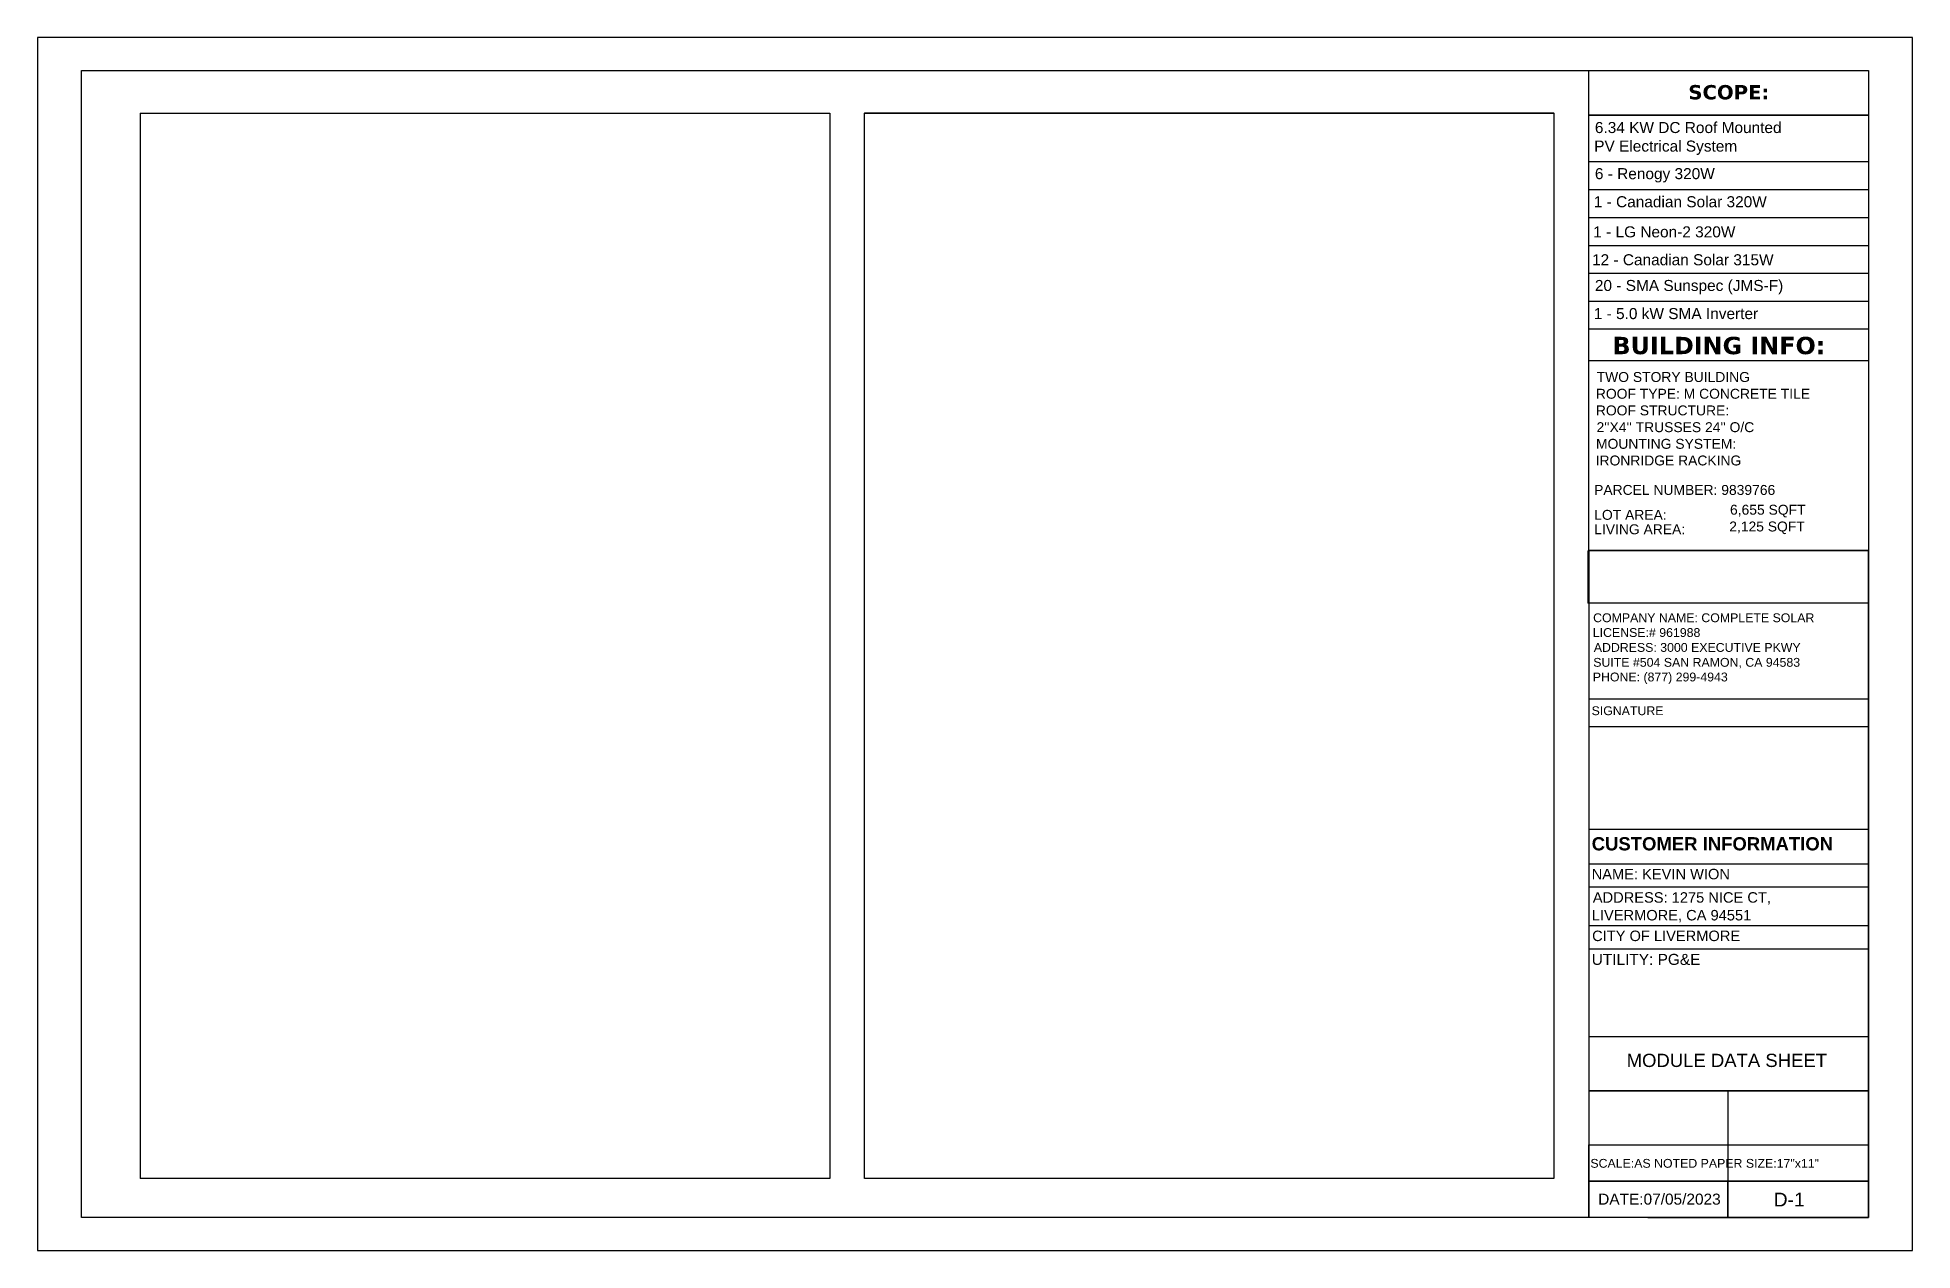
# Model space of a CAD drawing. Header units: inches. Extents: x 347 to 7477, y 1065 to 7514.
# Drawn here: x 5770 to 7470, y 4803 to 5902 of the extents above; entities that cross this region are included whole.
import ezdxf

# ---------------------------------------------------------------- set-up
doc = ezdxf.new("R2010")
doc.units = ezdxf.units.IN
doc.header["$MEASUREMENT"] = 0
for name, color, linetype in [('PDF5_Text', 7, 'Continuous'), ('PDF8_0', 7, 'Continuous'), ('PDF8_PDF_Geometry', 7, 'Continuous'), ('PDF8_Text', 7, 'Continuous')]:
    doc.layers.add(name, color=color, linetype=linetype)
doc.styles.add('PDF Arial', font='arial.ttf')
doc.styles.add('PDF Arial Bold', font='arialbd.ttf')
doc.styles.add('PDF Verdana Bold', font='verdanab.ttf')
picture_1 = doc.add_image_def('image10.png', size_in_pixel=(3546, 2295))
picture_2 = doc.add_image_def('image11.png', size_in_pixel=(45, 240))
picture_3 = doc.add_image_def('image12.png', size_in_pixel=(3546, 2294))

msp = doc.modelspace()

# ---------------------------------------------------------------- texts
at = {"layer": 'PDF5_Text', "attachment_point": 7, "style": 'PDF Arial'}
for s, insert, char_height in [('1 - LG Neon-2 320W', (7180.7, 5721.1), 10), ('12 - Canadian Solar 315W', (7179.6, 5695.8), 10), ('PARCEL NUMBER: 9839766', (7181.5, 5487.6), 9), ('LOT AREA:', (7181.6, 5465), 9), ('LIVING AREA:', (7181.6, 5451.9), 9)]:
    msp.add_mtext(s, dxfattribs=dict(at, insert=insert, char_height=char_height))
at = {"layer": 'PDF8_Text', "attachment_point": 7}
for s, insert, char_height, style in [('SCOPE:', (7266.9, 5846.1), 13, 'PDF Verdana Bold'), ('6.34 KW DC Roof Mounted', (7182.2, 5815.7), 10, 'PDF Arial'), ('PV Electrical System', (7181.6, 5796), 10, 'PDF Arial'), ('6 - Renogy 320W', (7182.2, 5771), 10, 'PDF Arial'), ('1 - Canadian Solar 320W', (7181.2, 5748.4), 10, 'PDF Arial'), ('20 - SMA Sunspec (JMS-F)', (7182.2, 5669.6), 10, 'PDF Arial'), ('1 - 5.0 kW SMA Inverter', (7181.2, 5647), 10, 'PDF Arial'), ('BUILDING INFO:', (7198.1, 5615), 15.749, 'PDF Verdana Bold'), ('TWO STORY BUILDING', (7183.8, 5590), 9, 'PDF Arial'), ('ROOF TYPE: M CONCRETE TILE', (7183.1, 5574.8), 9, 'PDF Arial'), ('ROOF STRUCTURE:', (7183.1, 5559.7), 9, 'PDF Arial'), ("2''X4'' TRUSSES 24'' O/C", (7183.7, 5544.5), 9, 'PDF Arial'), ('MOUNTING SYSTEM:', (7183.2, 5529.4), 9, 'PDF Arial'), ('IRONRIDGE RACKING', (7182.9, 5514.3), 9, 'PDF Arial'), ('6,655 SQFT', (7304.7, 5467.3), 9, 'PDF Arial'), ('2,125 SQFT', (7304, 5452.1), 9, 'PDF Arial'), ('COMPANY NAME: COMPLETE SOLAR', (7180.6, 5372.2), 8, 'PDF Arial'), ('LICENSE:# 961988', (7180.3, 5358.8), 8, 'PDF Arial'), ('ADDRESS: 3000 EXECUTIVE PKWY', (7181.2, 5345.3), 8, 'PDF Arial'), ('SUITE #504 SAN RAMON, CA 94583', (7180.7, 5330.4), 8, 'PDF Arial'), ('PHONE: (877) 299-4943', (7180.3, 5316.2), 8, 'PDF Arial'), ('SIGNATURE', (7179.2, 5287.9), 8, 'PDF Arial'), ('CUSTOMER INFORMATION', (7179.3, 5165.2), 12, 'PDF Arial Bold'), ('NAME: KEVIN WION', (7179.3, 5139), 9.5, 'PDF Arial'), ('ADDRESS: 1275 NICE CT,', (7180.3, 5116.2), 9.5, 'PDF Arial'), ('LIVERMORE, CA 94551', (7179.4, 5100.1), 9.5, 'PDF Arial'), ('CITY OF LIVERMORE', (7179.7, 5083), 9.5, 'PDF Arial'), ('UTILITY: PG&E', (7179.3, 5061.4), 10, 'PDF Arial'), ('MODULE DATA SHEET', (7211, 4968.8), 12, 'PDF Arial'), ('SCALE:AS NOTED PAPER SIZE:17"x11"', (7178.1, 4877.5), 8, 'PDF Arial'), ('DATE:07/05/2023', (7185.2, 4844), 10, 'PDF Arial'), ('D-1', (7344.3, 4842.5), 12.5, 'PDF Arial')]:
    msp.add_mtext(s, dxfattribs=dict(at, insert=insert, char_height=char_height, style=style))

# ---------------------------------------------------------------- linework, layer by layer
at = {"layer": 'PDF8_0', "lineweight": 25}
for points in [[(5770.3, 5902.5), (5770.3, 4802.6), (7470.1, 4802.6), (7470.1, 5902.5)], [(6488.6, 4868), (5863.6, 4868), (5863.6, 5833.9), (6488.6, 5833.9)], [(7144.9, 4868), (6520, 4868), (6520, 5833.9), (7144.9, 5833.9)], [(7430.2, 5832), (7176.7, 5832)], [(7430.2, 5832), (7430.2, 5638), (7176.7, 5638), (7176.7, 5832)], [(7176.7, 5389.6), (7176.7, 5437.2), (7430.2, 5437.2), (7430.2, 5389.6)]]:
    msp.add_lwpolyline(points, close=True, dxfattribs=at)
for points in [[(7176.7, 5437.2), (7176.7, 5872.5)], [(7176.7, 5790), (7430.2, 5790)], [(7176.7, 5764.7), (7430.2, 5764.7)], [(7176.7, 5739.4), (7430.2, 5739.4)], [(7176.7, 5714), (7430.2, 5714)], [(7176.7, 5688.7), (7430.2, 5688.7)], [(7176.7, 5663.4), (7430.2, 5663.4)], [(7176.7, 5609.7), (7430.2, 5609.7)], [(7176.8, 5302.7), (7430.3, 5302.7)], [(7176.8, 5277.7), (7430.3, 5277.7)]]:
    msp.add_lwpolyline(points, dxfattribs=at)
at = {"layer": 'PDF8_PDF_Geometry', "lineweight": 25}
for points in [[(7430.2, 5872.5), (7430.2, 4832.5), (5810.2, 4832.5), (5810.2, 5872.5), (7430.2, 5872.5), (7430.2, 4832.5), (7176.7, 4832.5), (7176.7, 4865.3), (7430.2, 4865.3), (7176.7, 4865.3), (7176.7, 4898.3), (7430.2, 4898.3)], [(7430.2, 5354.7), (7430.2, 4898.3), (7430.2, 4865.3), (7430.2, 4832.5), (7430.2, 5437.2), (7176.7, 5437.2), (7176.7, 4832.5)], [(7176.7, 5184.6), (7430.2, 5184.6)], [(7176.7, 5153.3), (7430.2, 5153.3)], [(7176.7, 5132.2), (7430.2, 5132.2)], [(7176.7, 5097.4), (7430.3, 5097.4)], [(7176.7, 5076.2), (7430.3, 5076.2)], [(7176.7, 4996.6), (7430.3, 4996.6)], [(7180.2, 4947.5), (7430.2, 4947.5), (7176.7, 4947.5), (7430.2, 4947.5), (7302.6, 4947.5), (7302.6, 4898.3), (7430.2, 4898.3), (7430.2, 4947.5)], [(7302.6, 4898.3), (7302.6, 4865.3), (7302.6, 4832.5)]]:
    msp.add_lwpolyline(points, dxfattribs=at)
msp.add_lwpolyline([(7430.2, 4865.3), (7430.2, 4832.5), (7302.6, 4832.5), (7302.6, 4865.3)], close=True, dxfattribs=at)
at = {"layer": 'PDF8_PDF_Geometry', "color": 251, "lineweight": 25, "true_color": 0x525252}
msp.add_lwpolyline([(7230.3, 4832.5), (7430.2, 4832.5)], dxfattribs=at)

msp.set_redraw_order([(e.dxf.handle, doc.entitydb.next_handle()) for e in msp.query("TEXT MTEXT ATTDEF DIMENSION ARC_DIMENSION")])  # texts and dimensions are drawn at this point

# ---------------------------------------------------------------- pictures from other files: only their frames are drawn
at = {"layer": 'PDF8_0', "color": 7, "lineweight": 0}
image = msp.add_image(picture_1, insert=(6488.6, 4868), size_in_units=(965.9, 625.2), rotation=90, dxfattribs=at)
image.dxf.flags = 15
image = msp.add_image(picture_3, insert=(7144.9, 4868), size_in_units=(966.1, 625), rotation=90, dxfattribs=at)
image.dxf.flags = 15
image = msp.add_image(picture_2, insert=(7430.2, 5389.6), size_in_units=(47.5, 254.3), rotation=90, dxfattribs=at)
image.dxf.flags = 15

doc.saveas('drawing.dxf')
